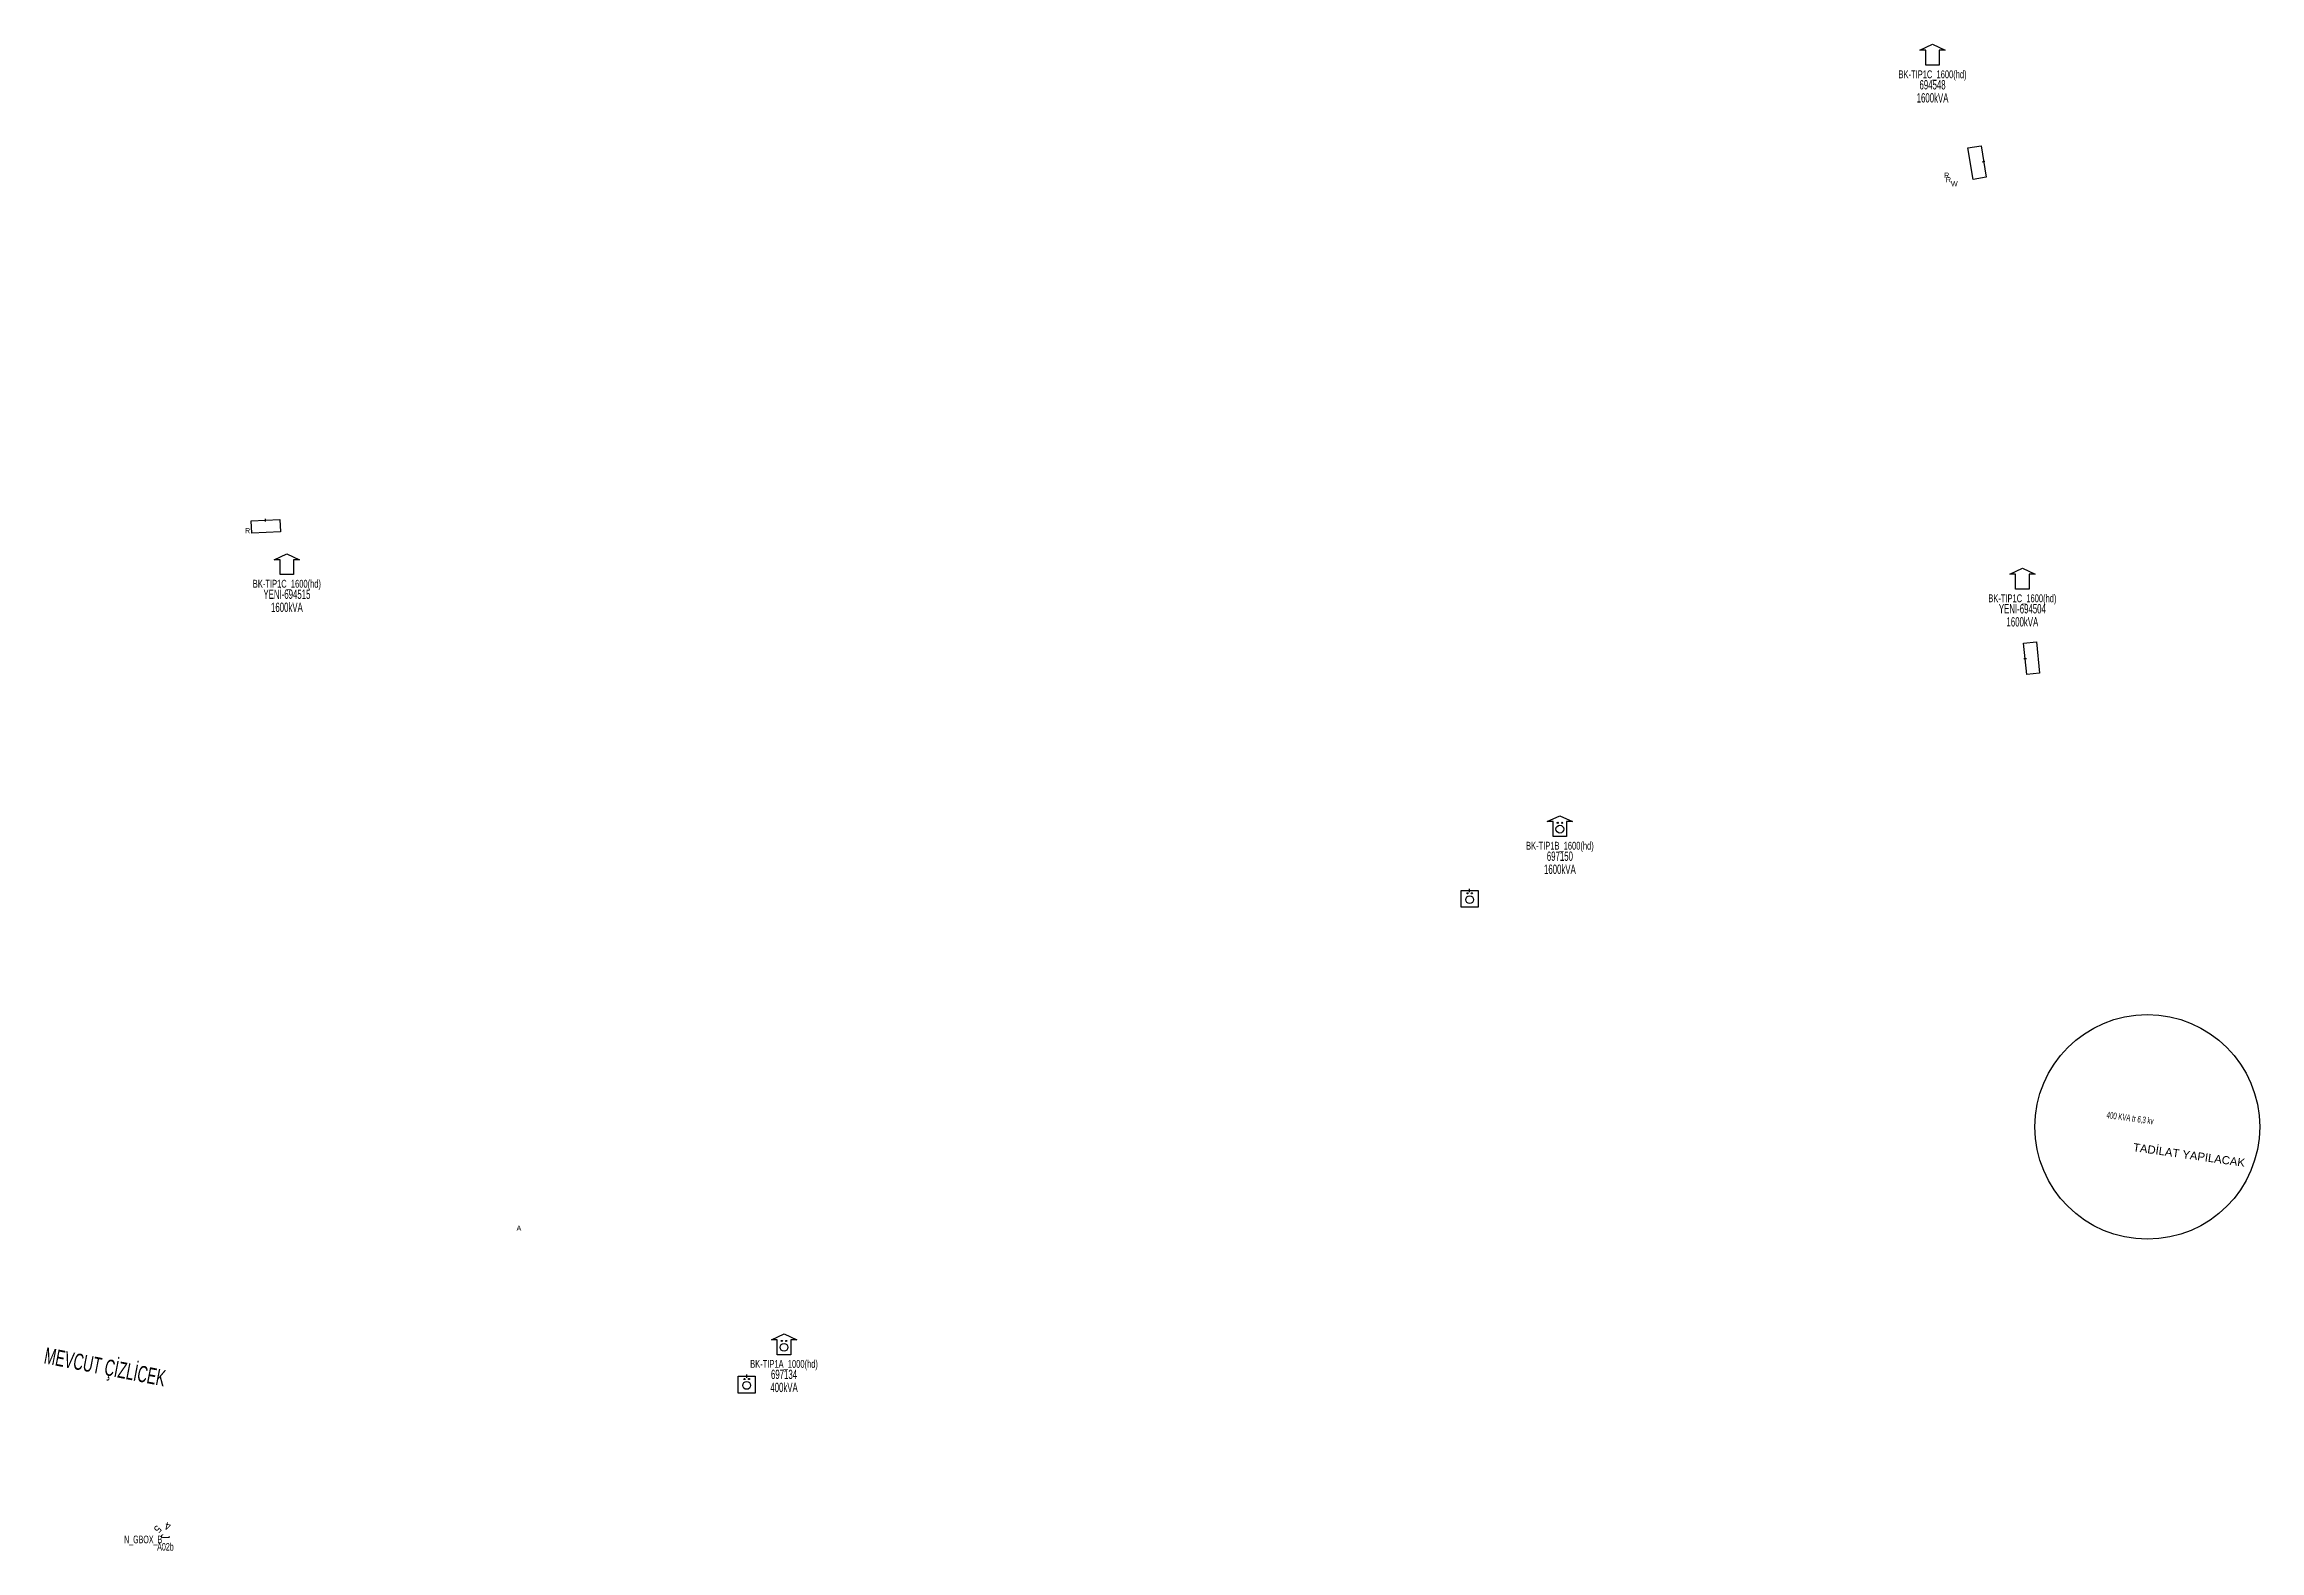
# Model space of a CAD drawing. Header units: millimetres. Extents: x 568462 to 571186, y 4080123 to 4081617.
# Drawn here: x 569552 to 570145, y 4080277 to 4080681 of the extents above; entities that cross this region are included whole.
import ezdxf
from ezdxf.enums import TextEntityAlignment as Align

# ---------------------------------------------------------------- set-up
doc = ezdxf.new("R2010")
doc.units = ezdxf.units.MM
for name, color, linetype, lineweight in [('DIREK_BOX_YENI', 5, 'Continuous', 25), ('KULLANICI', 4, 'Continuous', 25), ('NODE_AG_MEVCUT', 5, 'Continuous', 25), ('NODE_AYD_MEVCUT', 5, 'Continuous', 25), ('NODE_OG_MEVCUT', 5, 'Continuous', 25), ('TRAFO_MEVCUT', 5, 'Continuous', 30)]:
    doc.layers.add(name, color=color, linetype=linetype, lineweight=lineweight)
doc.styles.add('Direk', font='B_CAD')
doc.styles.get("Standard").update_dxf_attribs({"font": 'Arial'})

msp = doc.modelspace()

# ---------------------------------------------------------------- texts
at = {"layer": 'DIREK_BOX_YENI', "width": 0.53}
for s, p in [('N_GBOX_B', (569578.058871, 4080280.195136)), ('A02b', (569584.026831, 4080278.231972))]:
    msp.add_text(s, height=2.05, dxfattribs=at).set_placement(p, align=Align.MIDDLE_CENTER)
at = {"layer": 'DIREK_BOX_YENI', "color": 32, "style": 'Direk'}
for s, rotation, p in [('5', 226.404471, (569581.966609, 4080282.946068)), ('4', 166.404471, (569584.652627, 4080283.736834))]:
    msp.add_text(s, height=2, rotation=rotation, dxfattribs=at).set_placement(p, align=Align.MIDDLE_CENTER)
at = {"layer": 'DIREK_BOX_YENI', "style": 'Direk', "width": 0.8}
msp.add_text('J', height=2.25, rotation=270.393722, dxfattribs=at).set_placement((569583.994441, 4080281.015291), align=Align.MIDDLE_CENTER)
at = {"layer": 'KULLANICI', "width": 0.53}
msp.add_text('400 KVA tr 6,3 kv', height=1.7614, rotation=352.2164, dxfattribs=at).set_placement((570110.3188, 4080393.1364), align=Align.MIDDLE_CENTER)
msp.add_text('400 KVA tr 6,3 kv', height=1.7614, rotation=352.2164, dxfattribs=at).set_placement((570110.3188, 4080393.1364), align=Align.MIDDLE_CENTER)
at = {"layer": 'KULLANICI'}
msp.add_text('TADİLAT YAPILACAK', height=2.1755, rotation=351.9594, dxfattribs=at).set_placement((570110.9901, 4080384.2693))
msp.add_text('TADİLAT YAPILACAK', height=2.1755, rotation=351.9594, dxfattribs=at).set_placement((570110.9901, 4080384.2693))
at = {"layer": 'KULLANICI', "width": 0.6}
msp.add_text('MEVCUT ÇİZLİCEK', height=4.3591, rotation=349.0889, dxfattribs=at).set_placement((569568.254544, 4080328.597646), align=Align.TOP_CENTER)
msp.add_text('MEVCUT ÇİZLİCEK', height=4.3591, rotation=349.0889, dxfattribs=at).set_placement((569568.254544, 4080328.597646), align=Align.TOP_CENTER)
at = {"layer": 'NODE_AG_MEVCUT', "style": 'Direk'}
for p in [(570061.193096, 4080645.777327), (570061.662809, 4080644.578884), (569606.022128, 4080550.544387)]:
    msp.add_text('R', height=1.4, dxfattribs=at).set_placement(p, align=Align.MIDDLE_CENTER)
at = {"layer": 'NODE_AYD_MEVCUT', "style": 'Direk'}
msp.add_text('W', height=1.4, dxfattribs=at).set_placement((570063.213, 4080643.494), align=Align.MIDDLE_CENTER)
msp.add_text('W', height=1.4, dxfattribs=at).set_placement((570063.213, 4080643.494), align=Align.MIDDLE_CENTER)
at = {"layer": 'NODE_OG_MEVCUT', "style": 'Direk'}
msp.add_text('A', height=1.4, dxfattribs=at).set_placement((569678.7119, 4080363.613701), align=Align.MIDDLE_CENTER)
at = {"layer": 'TRAFO_MEVCUT', "width": 0.6}
for s, height, p in [('BK-TIP1C_1600(hd)', 2.1, (570057.393419, 4080671.769613)), ('BK-TIP1C_1600(hd)', 2.1, (570057.393419, 4080671.769613)), ('1600kVA', 2.5, (570057.393419, 4080665.269613)), ('1600kVA', 2.5, (570057.393419, 4080665.269613)), ('694548', 2.5, (570057.393419, 4080668.769613)), ('694548', 2.5, (570057.393419, 4080668.769613)), ('BK-TIP1C_1600(hd)', 2.1, (569616.566212, 4080535.256615)), ('BK-TIP1C_1600(hd)', 2.1, (569616.566212, 4080535.256615)), ('YENİ-694515', 2.5, (569616.566212, 4080532.256615)), ('YENİ-694515', 2.5, (569616.566212, 4080532.256615)), ('1600kVA', 2.5, (569616.566212, 4080528.756615)), ('1600kVA', 2.5, (569616.566212, 4080528.756615)), ('BK-TIP1C_1600(hd)', 2.1, (570081.453138, 4080531.353335)), ('BK-TIP1C_1600(hd)', 2.1, (570081.453138, 4080531.353335)), ('YENİ-694504', 2.5, (570081.453138, 4080528.353335)), ('YENİ-694504', 2.5, (570081.453138, 4080528.353335)), ('1600kVA', 2.5, (570081.453138, 4080524.853335)), ('1600kVA', 2.5, (570081.453138, 4080524.853335)), ('BK-TIP1B_1600(hd)', 2.1, (569957.567303, 4080465.051275)), ('BK-TIP1B_1600(hd)', 2.1, (569957.567303, 4080465.051275)), ('697150', 2.5, (569957.567303, 4080462.051275)), ('697150', 2.5, (569957.567303, 4080462.051275)), ('1600kVA', 2.5, (569957.567303, 4080458.551275)), ('1600kVA', 2.5, (569957.567303, 4080458.551275)), ('BK-TIP1A_1000(hd)', 2.1, (569749.736, 4080326.191)), ('BK-TIP1A_1000(hd)', 2.1, (569749.736, 4080326.191)), ('400kVA', 2.5, (569749.736, 4080319.691)), ('400kVA', 2.5, (569749.736, 4080319.691)), ('697134', 2.5, (569749.736, 4080323.191)), ('697134', 2.5, (569749.736, 4080323.191))]:
    msp.add_text(s, height=height, dxfattribs=at).set_placement(p, align=Align.CENTER)

# ---------------------------------------------------------------- blocks, each defined once
blk = doc.blocks.new('MEV_OZELBINA_KARE')
at = {"layer": 'TRAFO_MEVCUT', "linetype": 'Continuous'}
for p, q in [((-2.25, 2.25), (2.25, 2.25)), ((-2.25, -2.25), (-2.25, 2.25)), ((0, 1.8), (0, 2.7)), ((2.25, 2.25), (2.25, -2.25)), ((2.25, -2.25), (-2.25, -2.25))]:
    blk.add_line(p, q, dxfattribs=at)
for centre, radius in [((0, -0.215091), 1.049264), ((-0.592312, 1.488957), 0.15614), ((0.592312, 1.488957), 0.15614)]:
    blk.add_circle(centre, radius, dxfattribs=at)
blk = doc.blocks.new('MEV_BETKOSK_OZEL')
at = {"layer": 'TRAFO_MEVCUT', "linetype": 'Continuous'}
for p, q in [((-3.4, 2), (0, 3.6)), ((-1.8, 2), (-3.4, 2)), ((-1.8, -2), (-1.8, 2)), ((0, 3.6), (3.4, 2)), ((3.4, 2), (1.8, 2)), ((1.8, 2), (1.8, -2)), ((1.8, -2), (-1.8, -2))]:
    blk.add_line(p, q, dxfattribs=at)
for centre, radius in [((0, 0), 1.049264), ((-0.592312, 1.704048), 0.15614), ((0.592312, 1.704048), 0.15614)]:
    blk.add_circle(centre, radius, dxfattribs=at)
blk = doc.blocks.new('MEV_BINA_KARE')
at = {"layer": 'TRAFO_MEVCUT', "linetype": 'Continuous'}
for p, q in [((-2.25, -2.25), (-2.25, 2.25)), ((-2.25, 2.25), (2.25, 2.25)), ((0, 1.8), (0, 2.7)), ((2.25, 2.25), (2.25, -2.25)), ((2.25, -2.25), (-2.25, -2.25))]:
    blk.add_line(p, q, dxfattribs=at)
blk = doc.blocks.new('MEV_BETKOSK')
at = {"layer": 'TRAFO_MEVCUT', "linetype": 'Continuous'}
for p, q in [((-3.4, 2), (0, 3.6)), ((-1.8, 2), (-3.4, 2)), ((-1.8, -2), (-1.8, 2)), ((0, 3.6), (3.4, 2)), ((3.4, 2), (1.8, 2)), ((1.8, 2), (1.8, -2)), ((1.8, -2), (-1.8, -2))]:
    blk.add_line(p, q, dxfattribs=at)

# ---------------------------------------------------------------- linework, layer by layer
at = {"layer": 'KULLANICI'}
msp.add_circle((570114.917751, 4080390.756219), 30.108354, dxfattribs=at)
msp.add_circle((570114.917751, 4080390.756219), 30.108354, dxfattribs=at)

# ---------------------------------------------------------------- block references
at = {"layer": 'TRAFO_MEVCUT'}
for name, p in [('MEV_BETKOSK', (570057.393419, 4080677.269613)), ('MEV_BETKOSK', (570057.393419, 4080677.269613)), ('MEV_BETKOSK', (569616.566212, 4080540.756615)), ('MEV_BETKOSK', (569616.566212, 4080540.756615)), ('MEV_BETKOSK', (570081.453138, 4080536.853335)), ('MEV_BETKOSK', (570081.453138, 4080536.853335)), ('MEV_BETKOSK_OZEL', (569957.567303, 4080470.551275)), ('MEV_BETKOSK_OZEL', (569957.567303, 4080470.551275)), ('MEV_OZELBINA_KARE', (569933.393, 4080451.857)), ('MEV_OZELBINA_KARE', (569933.393, 4080451.857)), ('MEV_BETKOSK_OZEL', (569749.736, 4080331.691)), ('MEV_BETKOSK_OZEL', (569749.736, 4080331.691)), ('MEV_OZELBINA_KARE', (569739.736, 4080321.691)), ('MEV_OZELBINA_KARE', (569739.736, 4080321.691))]:
    msp.add_blockref(name, p, dxfattribs=at)
for p, xscale, yscale, rotation in [((570069.325, 4080649.162), 1.895497999999999, 0.7900020000000002, 279.264981), ((570069.325, 4080649.162), 1.895497999999999, 0.7900020000000002, 279.264981), ((569610.93, 4080551.692), 1.706784, 0.736792, 3.133459999999999), ((569610.93, 4080551.692), 1.706784, 0.736792, 3.133459999999999), ((570083.92, 4080516.366), 1.863222, 0.769332, 95.830417), ((570083.92, 4080516.366), 1.863222, 0.769332, 95.830417)]:
    msp.add_blockref('MEV_BINA_KARE', p, dxfattribs=dict(at, xscale=xscale, yscale=yscale, rotation=rotation))

msp.set_redraw_order([(e.dxf.handle, doc.entitydb.next_handle()) for e in msp.query("TEXT MTEXT ATTDEF DIMENSION ARC_DIMENSION")])  # texts and dimensions are drawn at this point

doc.saveas('drawing.dxf')
